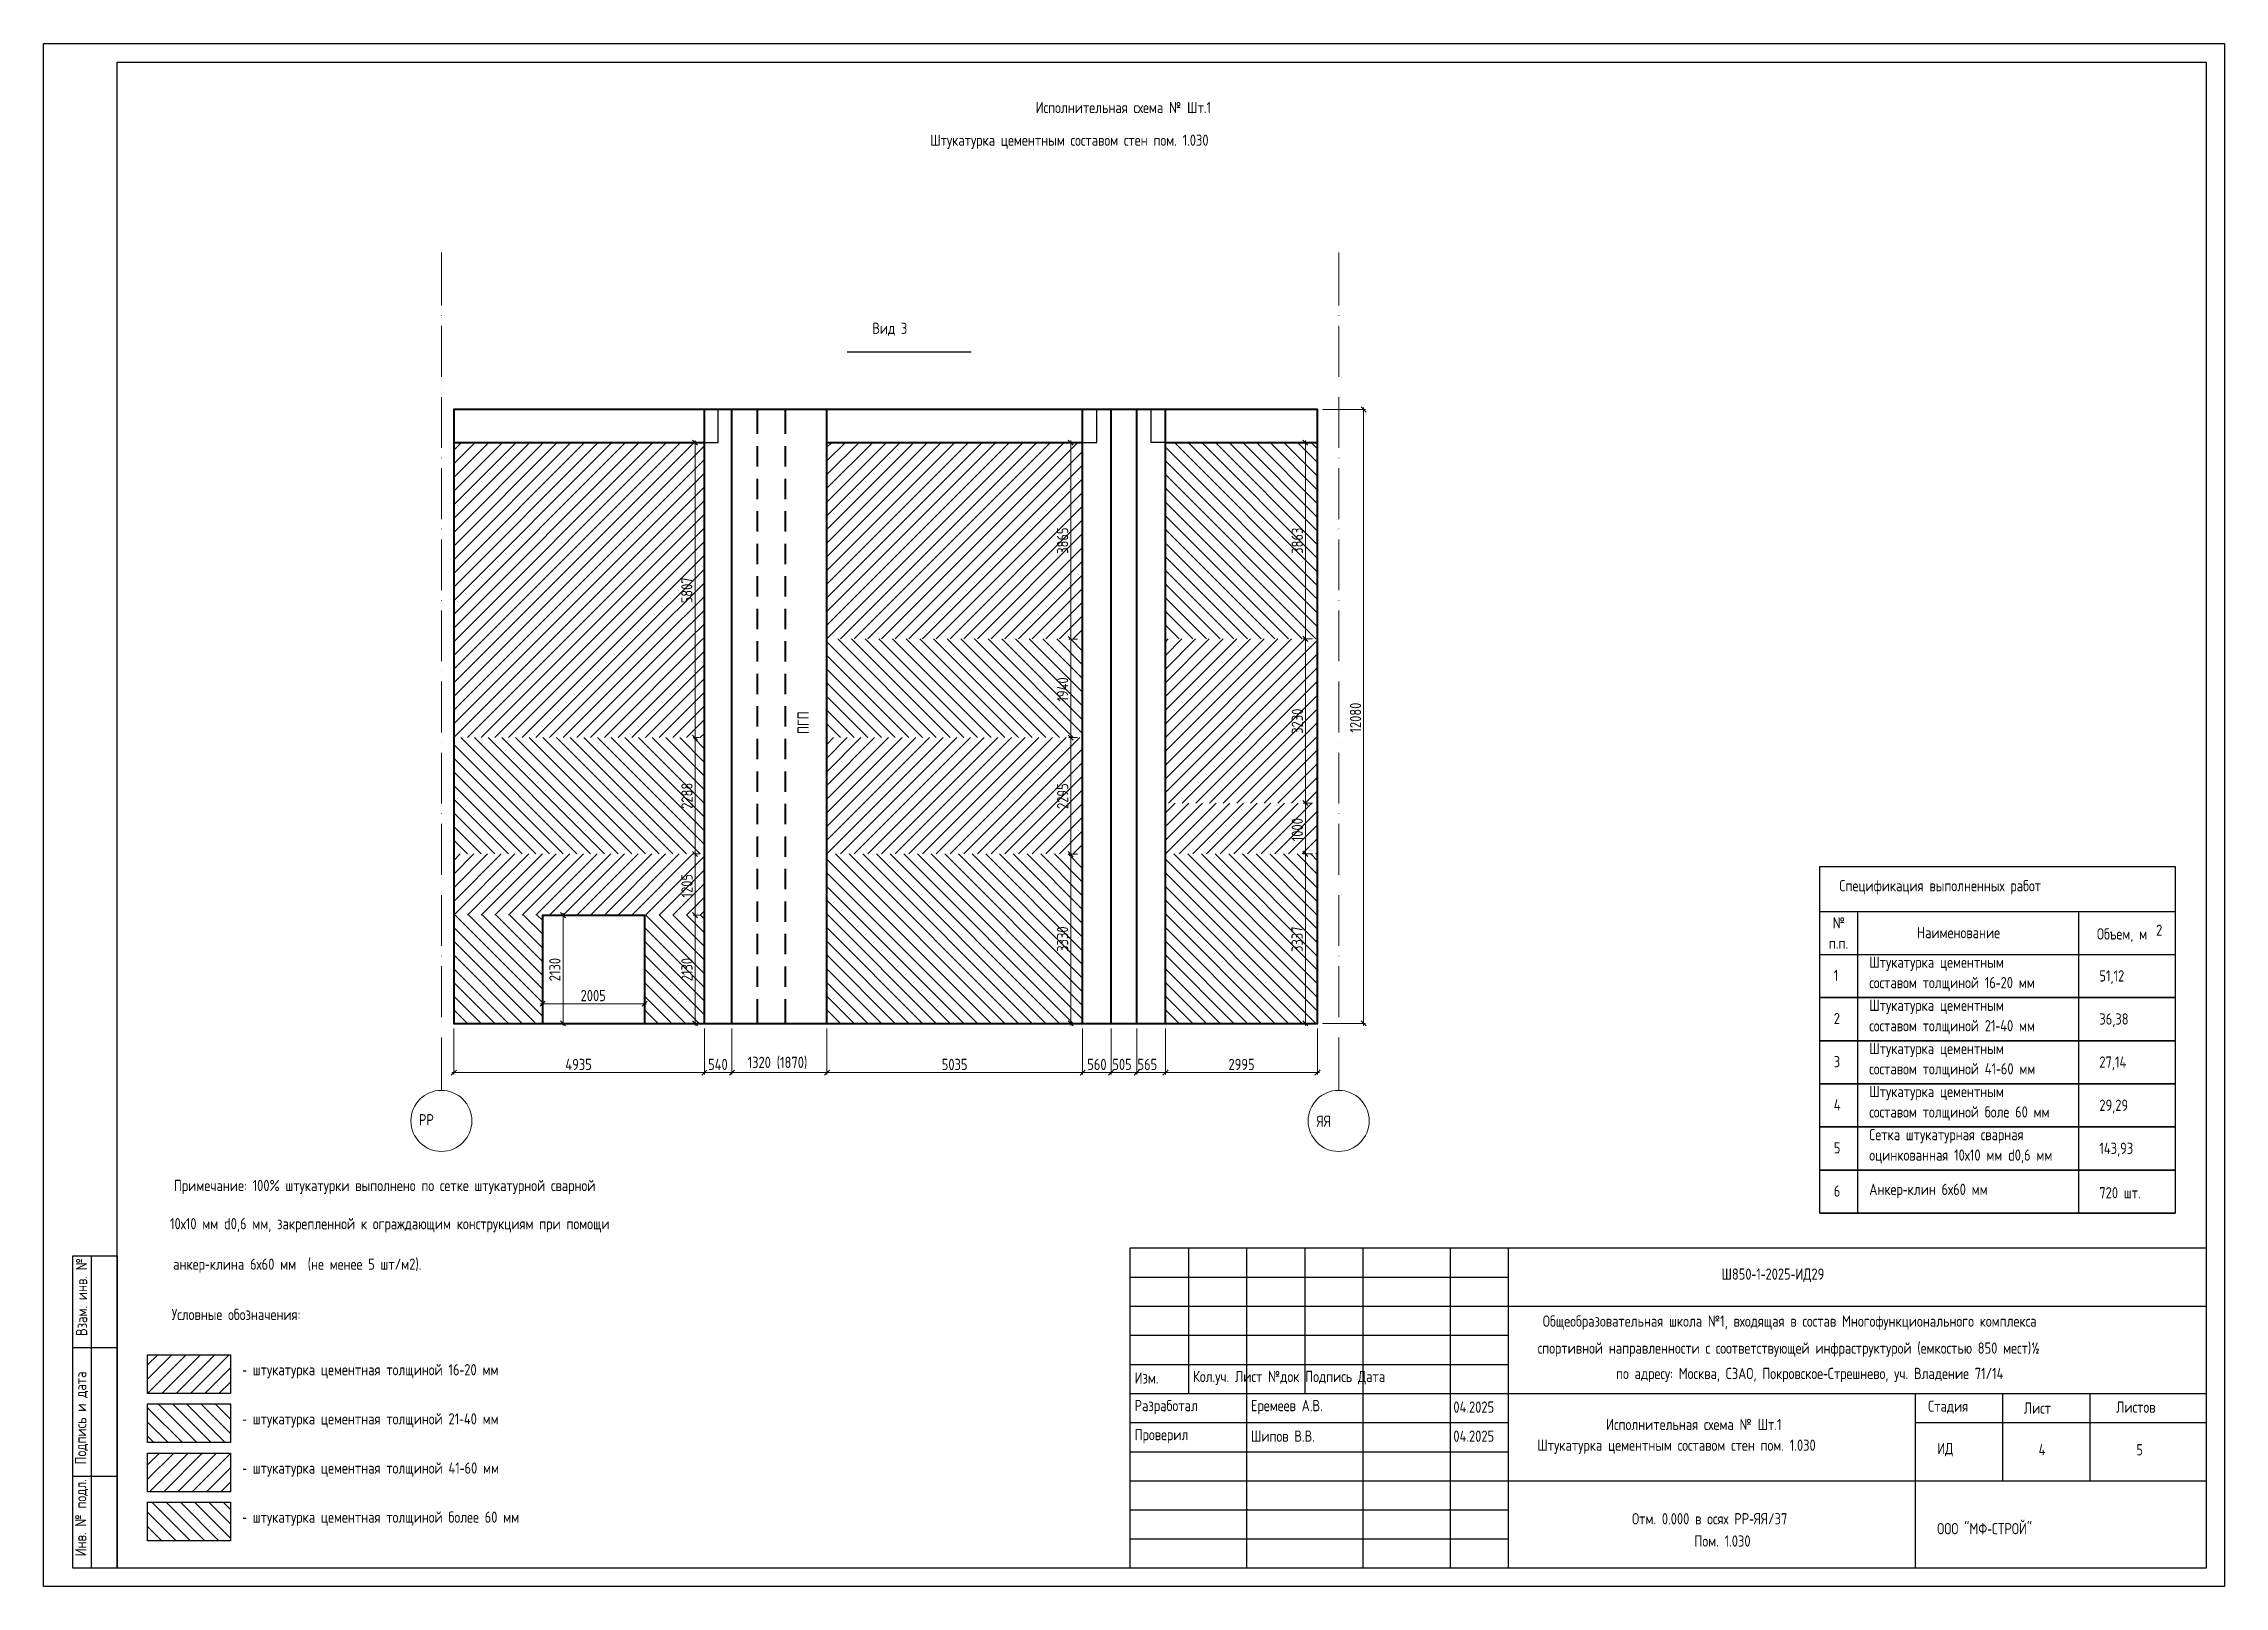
# Model space of a CAD drawing. Header units: millimetres. Extents: x 0 to 130, y 0 to 17.
# Drawn here: x 79.8 to 103.09, y 0.13 to 16.6 of the extents above; entities that cross this region are included whole.
import ezdxf

# ---------------------------------------------------------------- set-up
doc = ezdxf.new("R2010")
doc.units = ezdxf.units.MM
doc.layers.add('PDF _0', color=7, linetype='Continuous')
doc.layers.add('PDF _Текст', color=7, linetype='Continuous')
doc.layers.add('PDF _Оси-1', color=7, linetype='Continuous', true_color=0xaaaaaa)
doc.layers.add('PDF _Оси-3', color=7, linetype='Continuous', true_color=0x989898)
doc.styles.get("Standard").update_dxf_attribs({"font": 'ГОСТ тип А.ttf'})

msp = doc.modelspace()

# ---------------------------------------------------------------- texts
at = {"layer": 'PDF _Текст', "char_height": 0.12, "attachment_point": 4}
for s, insert in [('Исполнительная схема № Шт.1', (90.393, 15.916)), ('Штукатурка цементным составом стен пом. 1.030', (89.266, 15.551)), ('Вид 3', (88.648, 13.549)), ('Спецификация выполненных работ', (98.979, 7.591)), ('№', (98.908, 7.211)), ('п.п.', (98.866, 6.994)), ('Наименование', (99.809, 7.106)), ('Объем, м', (101.73, 7.078)), ('2', (102.362, 7.132)), ('Штукатурка цементным', (99.298, 6.774)), ('1', (98.919, 6.649)), ('составом толщиной 16‐20 мм', (99.298, 6.556)), ('51,12', (101.756, 6.63)), ('2005', (85.532, 6.434)), ('Штукатурка цементным', (99.298, 6.314)), ('2', (98.919, 6.189)), ('составом толщиной 21‐40 мм', (99.298, 6.096)), ('36,38', (101.756, 6.17)), ('Штукатурка цементным', (99.298, 5.853)), ('4935', (85.369, 5.699)), ('540', (86.894, 5.699)), ('1320 (1870)', (87.316, 5.715)), ('5035', (89.39, 5.699)), ('560 505 565', (90.944, 5.699)), ('2995', (92.453, 5.699)), ('3', (98.919, 5.728)), ('составом толщиной 41‐60 мм', (99.298, 5.636)), ('27,14', (101.756, 5.71)), ('Штукатурка цементным', (99.298, 5.393)), ('4', (98.919, 5.268)), ('составом толщиной боле 60 мм', (99.298, 5.175)), ('29,29', (101.756, 5.249)), ('Сетка штукатурная сварная', (99.298, 4.933)), ('5', (98.919, 4.808)), ('оцинкованная 10х10 мм d0,6 мм', (99.298, 4.715)), ('143,93', (101.756, 4.789)), ('Примечание: 100% штукатурки выполнено по сетке штукатурной сварной', (81.187, 4.39)), ('6', (98.919, 4.347)), ('Анкер‐клин 6х60 мм', (99.298, 4.349)), ('720 шт.', (101.756, 4.329)), ('10х10 мм d0,6 мм, закрепленной к ограждающим конструкциям при помощи', (81.146, 3.982)), ('анкер‐клина 6х60 мм  (не менее 5 шт/м2).', (81.179, 3.55)), ('Ш850‐1‐2025‐ИД29', (97.719, 3.448)), ('Условные обозначения:', (81.164, 3.029)), ('Общеобразовательная школа №1, входящая в состав Многофункционального комплекса', (95.811, 2.942)), ('спортивной направленности с соответствующей инфраструктурой (емкостью 850 мест)½', (95.756, 2.654)), ('‐ штукатурка цементная толщиной 16‐20 мм', (81.918, 2.423)), ('Изм.', (91.45, 2.351)), ('Кол.уч. Лист №док Подпись Дата', (92.073, 2.351)), ('по адресу: Москва, СЗАО, Покровское‐Стрешнево, уч. Владение 71/14', (96.593, 2.383)), ('Разработал', (91.45, 2.04)), ('Еремеев А.В.', (92.692, 2.04)), ('04.2025', (94.855, 2.04)), ('Стадия', (99.927, 2.04)), ('Листов', (101.936, 2.04)), ('‐ штукатурка цементная толщиной 21‐40 мм', (81.918, 1.898)), ('Исполнительная схема № Шт.1', (96.487, 1.855)), ('Лист', (100.949, 2.03)), ('Проверил', (91.45, 1.73)), ('Шипов В.В.', (92.692, 1.73)), ('04.2025', (94.855, 1.73)), ('Штукатурка цементным составом стен пом. 1.030', (95.752, 1.617)), ('ИД', (100.024, 1.585)), ('4', (101.107, 1.585)), ('5', (102.152, 1.585)), ('‐ штукатурка цементная толщиной 41‐60 мм', (81.918, 1.373)), ('‐ штукатурка цементная толщиной более 60 мм', (81.918, 0.849)), ('Отм. 0.000 в осях РР‐ЯЯ/37', (96.764, 0.848)), ('ООО "МФ‐СТРОЙ"', (100.024, 0.742)), ('Пом. 1.030', (97.43, 0.61))]:
    msp.add_mtext(s, dxfattribs=dict(at, insert=insert))
at = {"layer": 'PDF _Текст', "char_height": 0.12, "attachment_point": 4, "rotation": 90}
for s, insert in [('3865', (90.681, 11.151)), ('3863', (93.188, 11.151)), ('5807', (86.667, 10.622)), ('1940', (90.681, 9.573)), ('12080', (93.81, 9.242)), ('ПГП', (87.909, 9.226)), ('3230', (93.188, 9.229)), ('2288', (86.668, 8.428)), ('2295', (90.681, 8.427)), ('1000', (93.188, 8.082)), ('1205', (86.668, 7.481)), ('3330', (90.681, 6.902)), ('3337', (93.186, 6.9)), ('2130', (85.257, 6.587)), ('2130', (86.668, 6.587)), ('Взам. инв. №', (80.201, 2.8)), ('Подпись и дата', (80.201, 1.427)), ('Инв. № подл.', (80.201, 0.447))]:
    msp.add_mtext(s, dxfattribs=dict(at, insert=insert))
at = {"layer": 'PDF _Текст', "color": 253, "true_color": 0xaaaaaa, "char_height": 0.12, "attachment_point": 4}
for s, insert in [('РР', (83.805, 5.108)), ('ЯЯ', (93.395, 5.092))]:
    msp.add_mtext(s, dxfattribs=dict(at, insert=insert))

# ---------------------------------------------------------------- linework, layer by layer
at = {"layer": 'PDF _0', "lineweight": 25}
for points in [[(79.795, 16.598), (103.092, 16.598), (103.092, 0.126), (79.795, 0.126)], [(80.58, 16.402), (102.896, 16.402), (102.896, 0.322), (80.58, 0.322)], [(102.566, 4.111), (98.77, 4.111), (98.77, 7.813), (102.566, 7.813)], [(102.566, 6.412), (98.77, 6.412)], [(102.566, 5.952), (98.77, 5.952)], [(102.566, 5.491), (98.77, 5.491)], [(102.566, 5.031), (98.77, 5.031)], [(102.566, 4.571), (98.77, 4.571)], [(91.404, 3.739), (102.896, 3.739), (102.896, 0.322), (91.404, 0.322)], [(80.109, 3.656), (80.58, 3.656), (80.58, 0.322), (80.109, 0.322)], [(80.906, 2.598), (81.791, 2.598), (81.791, 2.185), (80.906, 2.185)], [(80.906, 2.074), (81.791, 2.074), (81.791, 1.661), (80.906, 1.661)], [(80.906, 1.549), (81.791, 1.549), (81.791, 1.136), (80.906, 1.136)], [(80.906, 1.024), (81.791, 1.024), (81.791, 0.611), (80.906, 0.611)]]:
    msp.add_lwpolyline(points, close=True, dxfattribs=at)
for points in [[(88.379, 13.308), (89.704, 13.308)], [(86.855, 12.339), (87.002, 12.339), (87.002, 12.691), (86.855, 12.691)], [(90.895, 12.339), (91.047, 12.339), (91.047, 12.691), (90.895, 12.691)], [(91.779, 12.339), (91.626, 12.339), (91.626, 12.691), (91.779, 12.691)], [(98.77, 7.333), (102.566, 7.333)], [(99.173, 7.333), (99.173, 4.111)], [(101.535, 7.333), (101.535, 4.111)], [(98.77, 6.872), (102.566, 6.872)], [(98.77, 4.111), (102.566, 4.111)], [(92.025, 3.739), (92.025, 2.186)], [(92.646, 3.739), (92.646, 0.322)], [(93.267, 3.739), (93.267, 2.186)], [(93.889, 3.739), (93.889, 0.322)], [(94.82, 3.739), (94.82, 0.322)], [(95.442, 3.739), (95.442, 0.322)], [(80.305, 3.656), (80.305, 0.322)], [(91.404, 3.428), (95.442, 3.428)], [(91.404, 3.117), (102.896, 3.117)], [(91.404, 2.807), (95.442, 2.807)], [(80.109, 2.675), (80.58, 2.675)], [(91.404, 2.496), (95.442, 2.496)], [(91.404, 2.186), (102.896, 2.186)], [(99.79, 2.186), (99.79, 0.322)], [(100.722, 2.186), (100.722, 1.254)], [(101.653, 2.186), (101.653, 1.254)], [(91.404, 1.875), (95.442, 1.875)], [(99.79, 1.875), (102.896, 1.875)], [(91.404, 1.564), (95.442, 1.564)], [(80.109, 1.303), (80.58, 1.303)], [(91.404, 1.254), (102.896, 1.254)], [(91.404, 0.943), (95.442, 0.943)], [(91.404, 0.633), (95.442, 0.633)]]:
    msp.add_lwpolyline(points, dxfattribs=at)
at = {"layer": 'PDF _0', "lineweight": 40}
for points in [[(91.779, 6.137), (93.405, 6.137), (93.405, 12.691), (84.178, 12.691), (84.178, 6.137), (86.855, 6.137), (86.855, 12.691)], [(86.855, 6.137), (87.148, 6.137), (87.148, 12.691)], [(87.422, 12.431), (87.422, 12.691)], [(87.721, 12.431), (87.721, 12.691)], [(87.721, 6.137), (90.895, 6.137), (90.895, 12.691)], [(88.163, 6.137), (88.163, 12.691)], [(90.895, 6.137), (91.199, 6.137), (91.199, 12.691)], [(91.199, 6.137), (91.473, 6.137), (91.473, 12.691)], [(91.473, 6.137), (91.779, 6.137), (91.779, 12.691)], [(84.178, 12.339), (86.855, 12.339)], [(87.422, 12.084), (87.422, 12.301)], [(87.721, 12.084), (87.721, 12.301)], [(88.163, 12.339), (90.895, 12.339)], [(91.779, 12.339), (93.405, 12.339)], [(87.422, 11.736), (87.422, 11.953)], [(87.721, 11.736), (87.721, 11.953)], [(87.422, 11.389), (87.422, 11.606)], [(87.721, 11.389), (87.721, 11.606)], [(87.422, 11.042), (87.422, 11.259)], [(87.721, 11.042), (87.721, 11.259)], [(87.422, 10.695), (87.422, 10.912)], [(87.721, 10.695), (87.721, 10.912)], [(87.422, 10.347), (87.422, 10.564)], [(87.721, 10.347), (87.721, 10.564)], [(87.422, 10), (87.422, 10.217)], [(87.721, 10), (87.721, 10.217)], [(87.422, 9.653), (87.422, 9.87)], [(87.721, 9.653), (87.721, 9.87)], [(87.422, 9.306), (87.422, 9.523)], [(87.721, 9.306), (87.721, 9.523)], [(87.422, 8.958), (87.422, 9.175)], [(87.721, 8.958), (87.721, 9.175)], [(87.422, 8.611), (87.422, 8.828)], [(87.721, 8.611), (87.721, 8.828)], [(87.422, 8.264), (87.422, 8.481)], [(87.721, 8.264), (87.721, 8.481)], [(87.422, 7.916), (87.422, 8.134)], [(87.721, 7.916), (87.721, 8.134)], [(87.422, 7.569), (87.422, 7.786)], [(87.721, 7.569), (87.721, 7.786)], [(85.127, 6.137), (85.127, 7.292), (86.215, 7.292), (86.215, 6.137)], [(87.422, 7.222), (87.422, 7.439)], [(87.721, 7.222), (87.721, 7.439)], [(87.422, 6.875), (87.422, 7.092)], [(87.721, 6.875), (87.721, 7.092)], [(87.422, 6.527), (87.422, 6.744)], [(87.721, 6.527), (87.721, 6.744)], [(87.148, 6.137), (87.422, 6.137), (87.422, 6.397)], [(87.422, 6.137), (87.721, 6.137), (87.721, 6.397)]]:
    msp.add_lwpolyline(points, dxfattribs=at)
at = {"layer": 'PDF _0', "lineweight": 13}
for points in [[(93.459, 12.691), (93.918, 12.691)], [(93.924, 12.664), (93.869, 12.719)], [(93.896, 12.713), (93.896, 6.115)], [(86.782, 12.312), (86.728, 12.366)], [(86.755, 9.166), (86.755, 12.36)], [(90.795, 12.312), (90.741, 12.366)], [(90.768, 10.22), (90.768, 12.36)], [(93.301, 12.312), (93.247, 12.366)], [(93.274, 10.221), (93.274, 12.36)], [(86.801, 12.339), (86.733, 12.339)], [(90.841, 12.339), (90.746, 12.339)], [(93.35, 12.339), (93.252, 12.339)], [(90.768, 9.167), (90.768, 10.263)], [(93.274, 8.469), (93.274, 10.264)], [(86.755, 7.925), (86.755, 9.21)], [(90.768, 7.922), (90.768, 9.211)], [(93.274, 7.926), (93.274, 8.512)], [(86.755, 7.271), (86.755, 7.968)], [(90.768, 6.115), (90.768, 7.965)], [(93.274, 6.115), (93.274, 7.969)], [(85.181, 7.292), (85.366, 7.292)], [(85.371, 7.265), (85.317, 7.32)], [(85.344, 6.115), (85.344, 7.314)], [(86.755, 6.115), (86.755, 7.314)], [(85.154, 6.374), (85.1, 6.32)], [(85.105, 6.347), (86.237, 6.347)], [(85.127, 6.191), (85.127, 6.369)], [(86.188, 6.32), (86.242, 6.374)], [(86.215, 6.191), (86.215, 6.369)], [(84.178, 6.082), (84.178, 5.59)], [(85.181, 6.137), (85.366, 6.137)], [(85.317, 6.164), (85.371, 6.11)], [(86.728, 6.164), (86.782, 6.11)], [(86.801, 6.137), (86.733, 6.137)], [(90.741, 6.164), (90.795, 6.11)], [(90.841, 6.137), (90.746, 6.137)], [(93.247, 6.164), (93.301, 6.11)], [(93.35, 6.137), (93.252, 6.137)], [(93.405, 6.082), (93.405, 5.59)], [(93.459, 6.137), (93.918, 6.137)], [(93.869, 6.164), (93.924, 6.11)], [(84.205, 5.639), (84.15, 5.585)], [(84.156, 5.612), (86.877, 5.612)], [(86.834, 5.612), (87.17, 5.612)], [(87.127, 5.612), (88.185, 5.612)], [(88.141, 5.612), (90.917, 5.612)], [(90.873, 5.612), (91.221, 5.612)], [(91.177, 5.612), (91.495, 5.612)], [(91.451, 5.612), (91.801, 5.612)], [(91.758, 5.612), (93.426, 5.612)], [(93.377, 5.585), (93.432, 5.639)]]:
    msp.add_lwpolyline(points, dxfattribs=at)
at = {"layer": 'PDF _0', "color": 3, "lineweight": 20}
for points in [[(84.178, 12.258), (84.259, 12.339)], [(84.178, 12.111), (84.405, 12.339)], [(84.178, 11.965), (84.551, 12.339)], [(84.178, 11.819), (84.697, 12.339)], [(84.178, 11.673), (84.843, 12.339)], [(84.178, 11.527), (84.99, 12.339)], [(84.178, 11.38), (85.136, 12.339)], [(84.178, 11.234), (85.282, 12.339)], [(84.178, 11.088), (85.428, 12.339)], [(84.178, 10.942), (85.574, 12.339)], [(84.178, 10.796), (85.72, 12.339)], [(84.178, 10.65), (85.867, 12.339)], [(84.178, 10.503), (86.013, 12.339)], [(84.178, 10.357), (86.159, 12.339)], [(84.178, 10.211), (84.208, 10.242), (86.305, 12.339)], [(84.178, 10.065), (84.354, 10.242), (86.451, 12.339)], [(84.178, 9.919), (84.5, 10.242), (86.598, 12.339)], [(84.178, 9.772), (84.647, 10.242), (86.744, 12.339)], [(84.178, 9.626), (84.793, 10.242), (86.855, 12.304)], [(84.178, 9.48), (84.939, 10.242), (86.855, 12.158)], [(88.163, 12.288), (88.214, 12.339)], [(88.163, 12.142), (88.36, 12.339)], [(88.163, 11.996), (88.506, 12.339)], [(88.163, 11.85), (88.652, 12.339)], [(88.163, 11.703), (88.798, 12.339)], [(88.163, 11.557), (88.944, 12.339)], [(88.163, 11.411), (89.091, 12.339)], [(88.163, 11.265), (89.237, 12.339)], [(88.163, 11.119), (89.383, 12.339)], [(88.163, 10.972), (89.529, 12.339)], [(88.163, 10.826), (89.675, 12.339)], [(88.163, 10.68), (89.822, 12.339)], [(88.163, 10.534), (89.968, 12.339)], [(88.163, 10.388), (90.114, 12.339)], [(88.163, 10.242), (90.26, 12.339)], [(88.309, 10.242), (90.406, 12.339)], [(88.455, 10.242), (90.552, 12.339)], [(88.601, 10.242), (90.699, 12.339)], [(88.748, 10.242), (90.845, 12.339)], [(88.894, 10.242), (90.895, 12.243)], [(84.178, 9.334), (85.085, 10.242), (86.855, 12.012)], [(89.04, 10.242), (90.895, 12.096)], [(89.186, 10.242), (90.895, 11.95)], [(84.178, 9.188), (85.231, 10.242), (86.855, 11.865)], [(84.324, 9.188), (85.377, 10.242), (86.855, 11.719)], [(89.332, 10.242), (90.895, 11.804)], [(89.479, 10.242), (90.895, 11.658)], [(84.47, 9.188), (85.524, 10.242), (86.855, 11.573)], [(84.616, 9.188), (85.67, 10.242), (86.855, 11.427)], [(89.625, 10.242), (90.895, 11.512)], [(84.762, 9.188), (85.816, 10.242), (86.855, 11.281)], [(89.771, 10.242), (90.895, 11.366)], [(89.917, 10.242), (90.895, 11.219)], [(84.908, 9.188), (85.962, 10.242), (86.855, 11.135)], [(85.055, 9.188), (86.108, 10.242), (86.855, 10.988)], [(90.063, 10.242), (90.895, 11.073)], [(85.201, 9.188), (86.255, 10.242), (86.855, 10.842)], [(90.209, 10.242), (90.895, 10.927)], [(90.356, 10.242), (90.895, 10.781)], [(85.347, 9.188), (86.401, 10.242), (86.855, 10.696)], [(85.493, 9.188), (86.547, 10.242), (86.855, 10.55)], [(90.502, 10.242), (90.895, 10.635)], [(90.648, 10.242), (90.895, 10.488)], [(85.639, 9.188), (86.693, 10.242), (86.855, 10.404)], [(85.786, 9.188), (86.839, 10.242), (86.855, 10.257)], [(90.794, 10.242), (90.895, 10.342)], [(85.932, 9.188), (86.855, 10.111)], [(86.078, 9.188), (86.855, 9.965)], [(86.224, 9.188), (86.855, 9.819)], [(86.37, 9.188), (86.855, 9.673)], [(86.516, 9.188), (86.855, 9.527)], [(86.663, 9.188), (86.855, 9.38)], [(86.809, 9.188), (86.855, 9.234)], [(91.779, 8.385), (91.883, 8.489)], [(91.779, 8.239), (92.03, 8.489)], [(91.779, 8.093), (92.176, 8.489)], [(91.779, 7.946), (92.322, 8.489)], [(91.926, 7.946), (92.468, 8.489)], [(92.072, 7.946), (92.614, 8.489)], [(92.218, 7.946), (92.761, 8.489)], [(92.364, 7.946), (92.907, 8.489)], [(92.51, 7.946), (93.053, 8.489)], [(92.657, 7.946), (93.199, 8.489)], [(92.803, 7.946), (93.345, 8.489)], [(92.949, 7.946), (93.405, 8.402)], [(93.095, 7.946), (93.405, 8.256)], [(93.241, 7.946), (93.405, 8.11)], [(93.387, 7.946), (93.405, 7.963)], [(80.906, 2.491), (81.014, 2.598)], [(80.906, 2.338), (81.166, 2.598)], [(80.906, 2.185), (81.319, 2.598)], [(81.059, 2.185), (81.472, 2.598)], [(81.211, 2.185), (81.624, 2.598)], [(81.364, 2.185), (81.777, 2.598)], [(81.517, 2.185), (81.791, 2.46)], [(81.669, 2.185), (81.791, 2.308)]]:
    msp.add_lwpolyline(points, dxfattribs=at)
at = {"layer": 'PDF _0', "color": 5, "lineweight": 20}
for points in [[(93.405, 10.663), (91.779, 12.288)], [(93.405, 10.517), (91.779, 12.142)], [(93.405, 10.809), (91.875, 12.339)], [(93.405, 10.955), (92.021, 12.339)], [(93.405, 11.102), (92.167, 12.339)], [(93.405, 11.248), (92.314, 12.339)], [(93.405, 11.394), (92.46, 12.339)], [(93.405, 11.54), (92.606, 12.339)], [(93.405, 11.686), (92.752, 12.339)], [(93.405, 11.832), (92.898, 12.339)], [(93.405, 11.979), (93.044, 12.339)], [(93.405, 12.125), (93.191, 12.339)], [(93.405, 12.271), (93.337, 12.339)], [(93.405, 10.371), (91.779, 11.996)], [(93.387, 10.242), (91.779, 11.85)], [(93.241, 10.242), (91.779, 11.703)], [(93.095, 10.242), (91.779, 11.557)], [(92.949, 10.242), (91.779, 11.411)], [(92.803, 10.242), (91.779, 11.265)], [(92.657, 10.242), (91.779, 11.119)], [(92.51, 10.242), (91.779, 10.972)], [(92.364, 10.242), (91.779, 10.826)], [(92.218, 10.242), (91.779, 10.68)], [(92.072, 10.242), (91.779, 10.534)], [(91.926, 10.242), (91.779, 10.388)], [(89.186, 9.188), (88.163, 10.211)], [(89.04, 9.188), (88.163, 10.065)], [(89.332, 9.188), (88.279, 10.242)], [(89.479, 9.188), (88.425, 10.242)], [(89.625, 9.188), (88.571, 10.242)], [(89.771, 9.188), (88.717, 10.242)], [(89.917, 9.188), (88.863, 10.242)], [(90.063, 9.188), (89.01, 10.242)], [(90.209, 9.188), (89.156, 10.242)], [(90.356, 9.188), (89.302, 10.242)], [(90.502, 9.188), (89.448, 10.242)], [(90.648, 9.188), (89.594, 10.242)], [(90.794, 9.188), (89.74, 10.242)], [(90.895, 9.233), (89.887, 10.242)], [(90.895, 9.379), (90.033, 10.242)], [(90.895, 9.526), (90.179, 10.242)], [(90.895, 9.672), (90.325, 10.242)], [(90.895, 9.818), (90.471, 10.242)], [(90.895, 9.964), (90.618, 10.242)], [(90.895, 10.11), (90.764, 10.242)], [(88.894, 9.188), (88.163, 9.919)], [(88.748, 9.188), (88.163, 9.772)], [(88.601, 9.188), (88.163, 9.626)], [(88.455, 9.188), (88.163, 9.48)], [(88.309, 9.188), (88.163, 9.334)], [(85.347, 7.946), (84.178, 9.116)], [(85.493, 7.946), (84.252, 9.188)], [(85.639, 7.946), (84.398, 9.188)], [(85.786, 7.946), (84.544, 9.188)], [(85.932, 7.946), (84.69, 9.188)], [(86.078, 7.946), (84.836, 9.188)], [(86.224, 7.946), (84.983, 9.188)], [(86.37, 7.946), (85.129, 9.188)], [(86.516, 7.946), (85.275, 9.188)], [(86.663, 7.946), (85.421, 9.188)], [(86.809, 7.946), (85.567, 9.188)], [(86.855, 8.046), (85.714, 9.188)], [(86.855, 8.192), (85.86, 9.188)], [(86.855, 8.338), (86.006, 9.188)], [(86.855, 8.485), (86.152, 9.188)], [(86.855, 8.631), (86.298, 9.188)], [(86.855, 8.777), (86.444, 9.188)], [(86.855, 8.923), (86.591, 9.188)], [(86.855, 9.069), (86.737, 9.188)], [(85.201, 7.946), (84.178, 8.97)], [(85.055, 7.946), (84.178, 8.823)], [(84.908, 7.946), (84.178, 8.677)], [(84.762, 7.946), (84.178, 8.531)], [(84.616, 7.946), (84.178, 8.385)], [(84.47, 7.946), (84.178, 8.239)], [(84.324, 7.946), (84.178, 8.093)], [(85.127, 6.357), (84.191, 7.292)], [(85.127, 6.503), (84.337, 7.292)], [(85.127, 6.649), (84.484, 7.292)], [(85.127, 6.795), (84.63, 7.292)], [(85.127, 6.941), (84.776, 7.292)], [(85.127, 7.088), (84.922, 7.292)], [(85.127, 7.234), (85.068, 7.292)], [(85.127, 6.21), (84.178, 7.16)], [(85.055, 6.137), (84.178, 7.014)], [(84.908, 6.137), (84.178, 6.868)], [(84.762, 6.137), (84.178, 6.721)], [(84.616, 6.137), (84.178, 6.575)], [(84.47, 6.137), (84.178, 6.429)], [(84.324, 6.137), (84.178, 6.283)], [(81.278, 1.661), (80.906, 2.033)], [(81.126, 1.661), (80.906, 1.88)], [(81.431, 1.661), (81.018, 2.074)], [(81.584, 1.661), (81.171, 2.074)], [(81.736, 1.661), (81.323, 2.074)], [(81.791, 1.758), (81.476, 2.074)], [(81.791, 1.911), (81.629, 2.074)], [(81.791, 2.063), (81.781, 2.074)], [(80.973, 1.661), (80.906, 1.728)]]:
    msp.add_lwpolyline(points, dxfattribs=at)
at = {"layer": 'PDF _0', "lineweight": 13}
for points in [[(90.795, 10.214), (90.741, 10.269)], [(93.301, 10.216), (93.247, 10.27)], [(90.746, 10.241), (90.841, 10.241)], [(93.252, 10.243), (93.35, 10.243)], [(86.782, 9.161), (86.728, 9.215)], [(86.733, 9.188), (86.801, 9.188)], [(90.795, 9.162), (90.741, 9.216)], [(90.746, 9.189), (90.841, 9.189)], [(93.301, 8.463), (93.247, 8.517)], [(93.252, 8.49), (93.35, 8.49)], [(86.782, 7.919), (86.728, 7.974)], [(86.733, 7.946), (86.801, 7.946)], [(90.795, 7.917), (90.741, 7.971)], [(90.746, 7.944), (90.841, 7.944)], [(93.301, 7.92), (93.247, 7.975)], [(93.252, 7.948), (93.35, 7.948)], [(86.782, 7.265), (86.728, 7.32)], [(86.733, 7.292), (86.801, 7.292)], [(86.855, 5.59), (86.855, 6.082)], [(87.148, 5.59), (87.148, 6.082)], [(88.163, 5.59), (88.163, 6.082)], [(90.895, 5.59), (90.895, 6.082)], [(91.199, 5.59), (91.199, 6.082)], [(91.473, 5.59), (91.473, 6.082)], [(91.779, 5.59), (91.779, 6.082)], [(86.828, 5.585), (86.882, 5.639)], [(87.121, 5.585), (87.175, 5.639)], [(88.136, 5.585), (88.19, 5.639)], [(90.868, 5.585), (90.922, 5.639)], [(91.172, 5.585), (91.226, 5.639)], [(91.446, 5.585), (91.5, 5.639)], [(91.752, 5.585), (91.807, 5.639)]]:
    msp.add_lwpolyline(points, close=True, dxfattribs=at)
at = {"layer": 'PDF _0', "color": 40, "lineweight": 20, "true_color": 0xffbf00}
for points in [[(91.779, 10.211), (91.81, 10.242)], [(91.779, 10.065), (91.956, 10.242)], [(91.779, 9.919), (92.102, 10.242)], [(91.779, 9.772), (92.248, 10.242)], [(91.779, 9.626), (92.395, 10.242)], [(91.779, 9.48), (92.541, 10.242)], [(91.779, 9.334), (92.687, 10.242)], [(91.779, 9.188), (92.833, 10.242)], [(91.779, 9.042), (92.979, 10.242)], [(91.779, 8.895), (93.126, 10.242)], [(91.779, 8.749), (93.272, 10.242)], [(91.779, 8.603), (93.405, 10.228)], [(91.812, 8.489), (93.405, 10.082)], [(91.958, 8.489), (93.405, 9.936)], [(92.104, 8.489), (93.405, 9.79)], [(92.25, 8.489), (93.405, 9.643)], [(92.396, 8.489), (93.405, 9.497)], [(92.542, 8.489), (93.405, 9.351)], [(88.163, 9.116), (88.235, 9.188)], [(88.163, 8.97), (88.381, 9.188)], [(88.163, 8.823), (88.527, 9.188)], [(88.163, 8.677), (88.673, 9.188)], [(88.163, 8.531), (88.82, 9.188)], [(88.163, 8.385), (88.966, 9.188)], [(88.163, 8.239), (89.112, 9.188)], [(88.163, 8.093), (89.258, 9.188)], [(88.163, 7.946), (89.404, 9.188)], [(88.309, 7.946), (89.551, 9.188)], [(88.455, 7.946), (89.697, 9.188)], [(88.601, 7.946), (89.843, 9.188)], [(88.748, 7.946), (89.989, 9.188)], [(88.894, 7.946), (90.135, 9.188)], [(89.04, 7.946), (90.281, 9.188)], [(89.186, 7.946), (90.428, 9.188)], [(89.332, 7.946), (90.574, 9.188)], [(89.479, 7.946), (90.72, 9.188)], [(89.625, 7.946), (90.866, 9.188)], [(92.689, 8.489), (93.405, 9.205)], [(89.771, 7.946), (90.895, 9.07)], [(89.917, 7.946), (90.895, 8.924)], [(92.835, 8.489), (93.405, 9.059)], [(92.981, 8.489), (93.405, 8.912)], [(90.063, 7.946), (90.895, 8.778)], [(90.209, 7.946), (90.895, 8.632)], [(93.127, 8.489), (93.405, 8.766)], [(93.273, 8.489), (93.405, 8.62)], [(90.356, 7.946), (90.895, 8.486)], [(90.502, 7.946), (90.895, 8.339)], [(90.648, 7.946), (90.895, 8.193)], [(84.178, 7.877), (84.247, 7.946)], [(84.178, 7.731), (84.393, 7.946)], [(84.178, 7.585), (84.539, 7.946)], [(84.178, 7.439), (84.685, 7.946)], [(84.178, 7.292), (84.831, 7.946)], [(84.324, 7.292), (84.978, 7.946)], [(84.47, 7.292), (85.124, 7.946)], [(84.616, 7.292), (85.27, 7.946)], [(84.762, 7.292), (85.416, 7.946)], [(84.908, 7.292), (85.562, 7.946)], [(85.055, 7.292), (85.708, 7.946)], [(85.201, 7.292), (85.855, 7.946)], [(85.347, 7.292), (86.001, 7.946)], [(85.493, 7.292), (86.147, 7.946)], [(85.639, 7.292), (86.293, 7.946)], [(85.786, 7.292), (86.439, 7.946)], [(85.932, 7.292), (86.586, 7.946)], [(86.078, 7.292), (86.732, 7.946)], [(86.224, 7.292), (86.855, 7.924)], [(90.794, 7.946), (90.895, 8.047)], [(86.37, 7.292), (86.855, 7.778)], [(86.516, 7.292), (86.855, 7.631)], [(86.663, 7.292), (86.855, 7.485)], [(86.809, 7.292), (86.855, 7.339)], [(80.906, 1.422), (81.033, 1.549)], [(80.906, 1.27), (81.185, 1.549)], [(80.925, 1.136), (81.338, 1.549)], [(81.078, 1.136), (81.49, 1.549)], [(81.23, 1.136), (81.643, 1.549)], [(81.383, 1.136), (81.791, 1.545)], [(81.535, 1.136), (81.791, 1.392)], [(81.688, 1.136), (81.791, 1.239)]]:
    msp.add_lwpolyline(points, dxfattribs=at)
at = {"layer": 'PDF _0', "color": 1, "lineweight": 20}
for points in [[(90.063, 6.137), (88.254, 7.946)], [(90.209, 6.137), (88.4, 7.946)], [(90.356, 6.137), (88.546, 7.946)], [(90.502, 6.137), (88.693, 7.946)], [(90.648, 6.137), (88.839, 7.946)], [(90.794, 6.137), (88.985, 7.946)], [(90.895, 6.182), (89.131, 7.946)], [(90.895, 6.328), (89.277, 7.946)], [(90.895, 6.475), (89.423, 7.946)], [(90.895, 6.621), (89.57, 7.946)], [(90.895, 6.767), (89.716, 7.946)], [(90.895, 6.913), (89.862, 7.946)], [(90.895, 7.059), (90.008, 7.946)], [(90.895, 7.205), (90.154, 7.946)], [(90.895, 7.352), (90.301, 7.946)], [(90.895, 7.498), (90.447, 7.946)], [(90.895, 7.644), (90.593, 7.946)], [(90.895, 7.79), (90.739, 7.946)], [(90.895, 7.936), (90.885, 7.946)], [(93.405, 6.412), (91.87, 7.946)], [(93.405, 6.558), (92.017, 7.946)], [(93.405, 6.704), (92.163, 7.946)], [(93.405, 6.851), (92.309, 7.946)], [(93.405, 6.997), (92.455, 7.946)], [(93.405, 7.143), (92.601, 7.946)], [(93.405, 7.289), (92.747, 7.946)], [(93.405, 7.435), (92.894, 7.946)], [(93.405, 7.581), (93.04, 7.946)], [(93.405, 7.728), (93.186, 7.946)], [(93.405, 7.874), (93.332, 7.946)], [(89.917, 6.137), (88.163, 7.891)], [(89.771, 6.137), (88.163, 7.745)], [(93.405, 6.266), (91.779, 7.891)], [(93.387, 6.137), (91.779, 7.745)], [(89.625, 6.137), (88.163, 7.599)], [(93.241, 6.137), (91.779, 7.599)], [(86.855, 6.666), (86.229, 7.292)], [(86.855, 6.812), (86.375, 7.292)], [(86.855, 6.958), (86.521, 7.292)], [(86.855, 7.104), (86.667, 7.292)], [(86.855, 7.251), (86.813, 7.292)], [(89.479, 6.137), (88.163, 7.452)], [(89.332, 6.137), (88.163, 7.306)], [(93.095, 6.137), (91.779, 7.452)], [(92.949, 6.137), (91.779, 7.306)], [(86.855, 6.52), (86.215, 7.16)], [(86.855, 6.374), (86.215, 7.014)], [(89.186, 6.137), (88.163, 7.16)], [(89.04, 6.137), (88.163, 7.014)], [(92.803, 6.137), (91.779, 7.16)], [(92.657, 6.137), (91.779, 7.014)], [(86.855, 6.227), (86.215, 6.868)], [(88.894, 6.137), (88.163, 6.868)], [(92.51, 6.137), (91.779, 6.868)], [(86.8, 6.137), (86.215, 6.721)], [(86.654, 6.137), (86.215, 6.575)], [(88.748, 6.137), (88.163, 6.721)], [(88.601, 6.137), (88.163, 6.575)], [(92.364, 6.137), (91.779, 6.721)], [(92.218, 6.137), (91.779, 6.575)], [(86.507, 6.137), (86.215, 6.429)], [(88.455, 6.137), (88.163, 6.429)], [(92.072, 6.137), (91.779, 6.429)], [(86.361, 6.137), (86.215, 6.283)], [(88.309, 6.137), (88.163, 6.283)], [(91.926, 6.137), (91.779, 6.283)], [(81.364, 0.611), (80.951, 1.024)], [(81.517, 0.611), (81.104, 1.024)], [(81.669, 0.611), (81.256, 1.024)], [(81.791, 0.642), (81.409, 1.024)], [(81.791, 0.794), (81.562, 1.024)], [(81.791, 0.947), (81.714, 1.024)], [(81.211, 0.611), (80.906, 0.917)], [(81.059, 0.611), (80.906, 0.764)]]:
    msp.add_lwpolyline(points, dxfattribs=at)
at = {"layer": 'PDF _Оси-1', "lineweight": 20}
for centre in [(84.045, 5.096), (93.63, 5.096)]:
    msp.add_circle(centre, 0.326, dxfattribs=at)
at = {"layer": 'PDF _Оси-3', "lineweight": 9}
for points in [[(84.045, 14.367), (84.045, 13.801)], [(93.63, 13.801), (93.63, 14.367)], [(84.045, 13.584), (84.045, 13.042)], [(93.63, 13.042), (93.63, 13.584)], [(84.045, 12.824), (84.045, 12.282)], [(93.63, 12.282), (93.63, 12.824)], [(84.045, 12.065), (84.045, 11.522)], [(93.63, 11.522), (93.63, 12.065)], [(84.045, 11.305), (84.045, 10.763)], [(93.63, 10.763), (93.63, 11.305)], [(84.045, 10.546), (84.045, 10.003)], [(93.63, 10.003), (93.63, 10.546)], [(84.045, 9.786), (84.045, 9.243)], [(93.63, 9.243), (93.63, 9.786)], [(84.045, 9.026), (84.045, 8.484)], [(93.63, 8.484), (93.63, 9.026)], [(84.045, 8.267), (84.045, 7.724)], [(93.63, 7.724), (93.63, 8.267)], [(84.045, 7.507), (84.045, 6.964)], [(93.63, 6.964), (93.63, 7.507)], [(84.045, 6.747), (84.045, 6.205)], [(93.63, 6.205), (93.63, 6.747)], [(84.045, 5.988), (84.045, 5.421)], [(93.63, 5.421), (93.63, 5.988)]]:
    msp.add_lwpolyline(points, dxfattribs=at)
at = {"layer": 'PDF _Оси-3', "lineweight": 5}
for points in [[(84.045, 13.693), (84.047, 13.693), (84.047, 13.695), (84.045, 13.695)], [(93.63, 13.693), (93.632, 13.693), (93.632, 13.695), (93.63, 13.695)], [(84.045, 12.933), (84.047, 12.933), (84.047, 12.935), (84.045, 12.935)], [(93.63, 12.933), (93.632, 12.933), (93.632, 12.935), (93.63, 12.935)], [(84.045, 12.173), (84.047, 12.173), (84.047, 12.175), (84.045, 12.175)], [(93.63, 12.173), (93.632, 12.173), (93.632, 12.175), (93.63, 12.175)], [(84.045, 11.414), (84.047, 11.414), (84.047, 11.416), (84.045, 11.416)], [(93.63, 11.414), (93.632, 11.414), (93.632, 11.416), (93.63, 11.416)], [(84.045, 10.654), (84.047, 10.654), (84.047, 10.656), (84.045, 10.656)], [(93.63, 10.654), (93.632, 10.654), (93.632, 10.656), (93.63, 10.656)], [(84.045, 9.894), (84.047, 9.894), (84.047, 9.896), (84.045, 9.896)], [(93.63, 9.894), (93.632, 9.894), (93.632, 9.896), (93.63, 9.896)], [(84.045, 9.135), (84.047, 9.135), (84.047, 9.137), (84.045, 9.137)], [(93.63, 9.135), (93.632, 9.135), (93.632, 9.137), (93.63, 9.137)], [(84.045, 8.375), (84.047, 8.375), (84.047, 8.377), (84.045, 8.377)], [(93.63, 8.375), (93.632, 8.375), (93.632, 8.377), (93.63, 8.377)], [(84.045, 7.615), (84.047, 7.615), (84.047, 7.617), (84.045, 7.617)], [(93.63, 7.615), (93.632, 7.615), (93.632, 7.617), (93.63, 7.617)], [(84.045, 6.856), (84.047, 6.856), (84.047, 6.858), (84.045, 6.858)], [(93.63, 6.856), (93.632, 6.856), (93.632, 6.858), (93.63, 6.858)], [(84.045, 6.096), (84.047, 6.096), (84.047, 6.098), (84.045, 6.098)], [(93.63, 6.096), (93.632, 6.096), (93.632, 6.098), (93.63, 6.098)]]:
    msp.add_lwpolyline(points, close=True, dxfattribs=at)

msp.set_redraw_order([(e.dxf.handle, doc.entitydb.next_handle()) for e in msp.query("TEXT MTEXT ATTDEF DIMENSION ARC_DIMENSION")])  # texts and dimensions are drawn at this point

doc.saveas('drawing.dxf')
